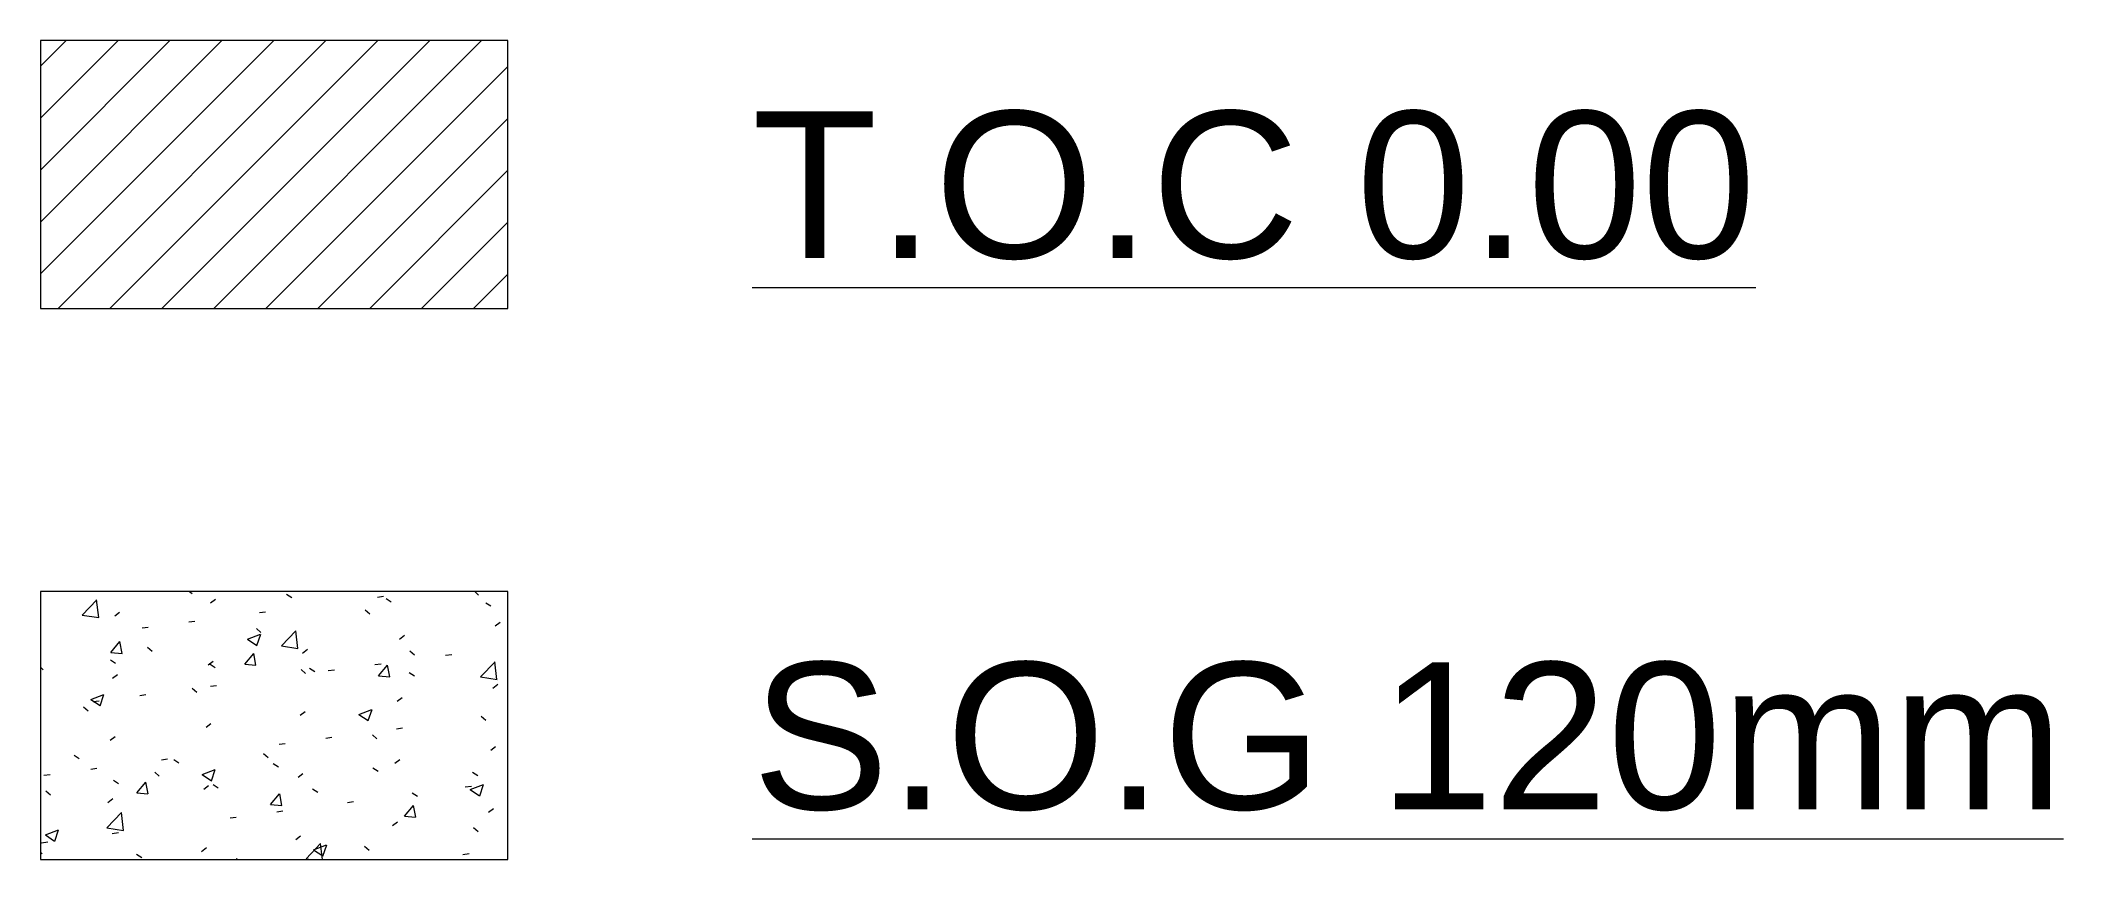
# Model space of a CAD drawing. Header units: millimetres. Extents: x -7055 to 184923, y -26353 to 72746.
# Drawn here: x 14058 to 25074, y 68288 to 72746 of the extents above; entities that cross this region are included whole.
import ezdxf

# ---------------------------------------------------------------- set-up
doc = ezdxf.new("R2010")
doc.units = ezdxf.units.MM
for name, color, linetype, lineweight in [('A-DETL-GENF', 92, 'Continuous', 5), ('A-DETL-THIN', 151, 'Continuous', 5), ('G-ANNO-TEXT', 231, 'Continuous', 5)]:
    doc.layers.add(name, color=color, linetype=linetype, lineweight=lineweight)
doc.styles.add('Arial_4', font='arial.ttf', dxfattribs={"height": 800})
pattern_1 = [(45, (0, 0), (-141.42136, 141.42136), [])]
pattern_2 = [(50, (0, 0), (728.7365, -63.756), [76.2, -838.2]), (355, (0, 0), (-140.972, 764.2276), [60.96, -670.56]), (100.451, (60.7, -5.3), (587.77, 700.467), [64.76, -712.36]), (46.184, (0, 203.2), (1084.316, -168.171), [114.3, -1257.3]), (96.636, (90.4, 189.2), (949.61, 989.71), [97.14, -1068.54]), (351.184, (0, 203.2), (949.62, 989.701), [91.44, -1005.84]), (21, (101.6, 152.4), (606.458, -409.0606), [76.2, -838.2]), (326, (101.6, 152.4), (247.208, 736.753), [60.96, -670.56]), (71.451, (152.14, 118.3), (853.668, 327.6855), [64.76, -712.36]), (37.5, (0, 0), (12.3547, 338.2201), [33.528, -628.904, 33.528, -647.192, -673.1]), (37.5, (0, 0), (12.3547, 338.2201), [-1343.152, 33.528, -639.572]), (7.5, (0, 0), (267.2789, 400.7221), [33.528, -354.584, 33.528, -613.664, -256.54]), (7.5, (0, 0), (267.2789, 400.7221), [-1035.304, 33.528, -223.012]), (327.5, (-226.57, 0), (542.3633, -22.9153), [33.528, -220.472, 33.528, -758.952, -1051.56]), (327.5, (-226.57, 0), (542.3633, -22.9153), [-1046.48, 33.528, -1018.032]), (317.5, (-328.17, 0), (592.517, 101.707), [33.528, -296.672, 33.528, -492.76, -746.76]), (317.5, (-328.17, 0), (592.517, 101.707), [-856.488, 33.528, -713.232])]

msp = doc.modelspace()

# ---------------------------------------------------------------- texts
at = {"layer": 'G-ANNO-TEXT', "color": 7, "char_height": 800, "attachment_point": 1, "style": 'Arial_4'}
for s, insert, width in [('\\LT.O.C 0.00', (17932.5355, 72360.9227), 6670.04), ('\\LS.O.G 120mm', (17932.5355, 69360.9227), 8754.4275)]:
    msp.add_mtext(s, dxfattribs=dict(at, insert=insert, width=width))

# ---------------------------------------------------------------- hatches: boundary and pattern name
at = {"layer": 'A-DETL-GENF'}
h = msp.add_hatch(dxfattribs=at)
h.set_pattern_fill('FP_8', color=8, style=0, pattern_type=2)
h.set_pattern_definition(pattern_1)
h.paths.add_polyline_path([(16601.842, 71287.5452), (16601.842, 72745.7485), (14057.728, 72745.7485), (14057.728, 71287.5452)])
h = msp.add_hatch(dxfattribs=at)
h.set_pattern_fill('FP_8', color=8, style=0, pattern_type=2)
h.set_pattern_definition(pattern_1)
h.paths.add_polyline_path([(16601.842, 71287.5452), (16601.842, 72745.7485), (14057.728, 72745.7485), (14057.728, 71287.5452)])
h = msp.add_hatch(dxfattribs=at)
h.set_pattern_fill('FP_4', color=8, style=0, pattern_type=2)
h.set_pattern_definition(pattern_2)
h.paths.add_polyline_path([(16601.842, 68287.5452), (16601.842, 69745.7485), (14057.728, 69745.7485), (14057.728, 68287.5452)])
h = msp.add_hatch(dxfattribs=at)
h.set_pattern_fill('FP_4', color=8, style=0, pattern_type=2)
h.set_pattern_definition(pattern_2)
h.paths.add_polyline_path([(16601.842, 68287.5452), (16601.842, 69745.7485), (14057.728, 69745.7485), (14057.728, 68287.5452)])

# ---------------------------------------------------------------- linework, layer by layer
at = {"layer": 'A-DETL-THIN'}
for p, q in [((16601.842, 72745.7485), (14057.728, 72745.7485)), ((14057.728, 72745.7485), (14057.728, 71287.5452)), ((16601.842, 71287.5452), (16601.842, 72745.7485)), ((14057.728, 71287.5452), (16601.842, 71287.5452)), ((16601.842, 69745.7485), (14057.728, 69745.7485)), ((14057.728, 69745.7485), (14057.728, 68287.5452)), ((16601.842, 68287.5452), (16601.842, 69745.7485)), ((14057.728, 68287.5452), (16601.842, 68287.5452))]:
    msp.add_line(p, q, dxfattribs=at)

msp.set_redraw_order([(e.dxf.handle, doc.entitydb.next_handle()) for e in msp.query("TEXT MTEXT ATTDEF DIMENSION ARC_DIMENSION")])  # texts and dimensions are drawn at this point

doc.saveas('drawing.dxf')
